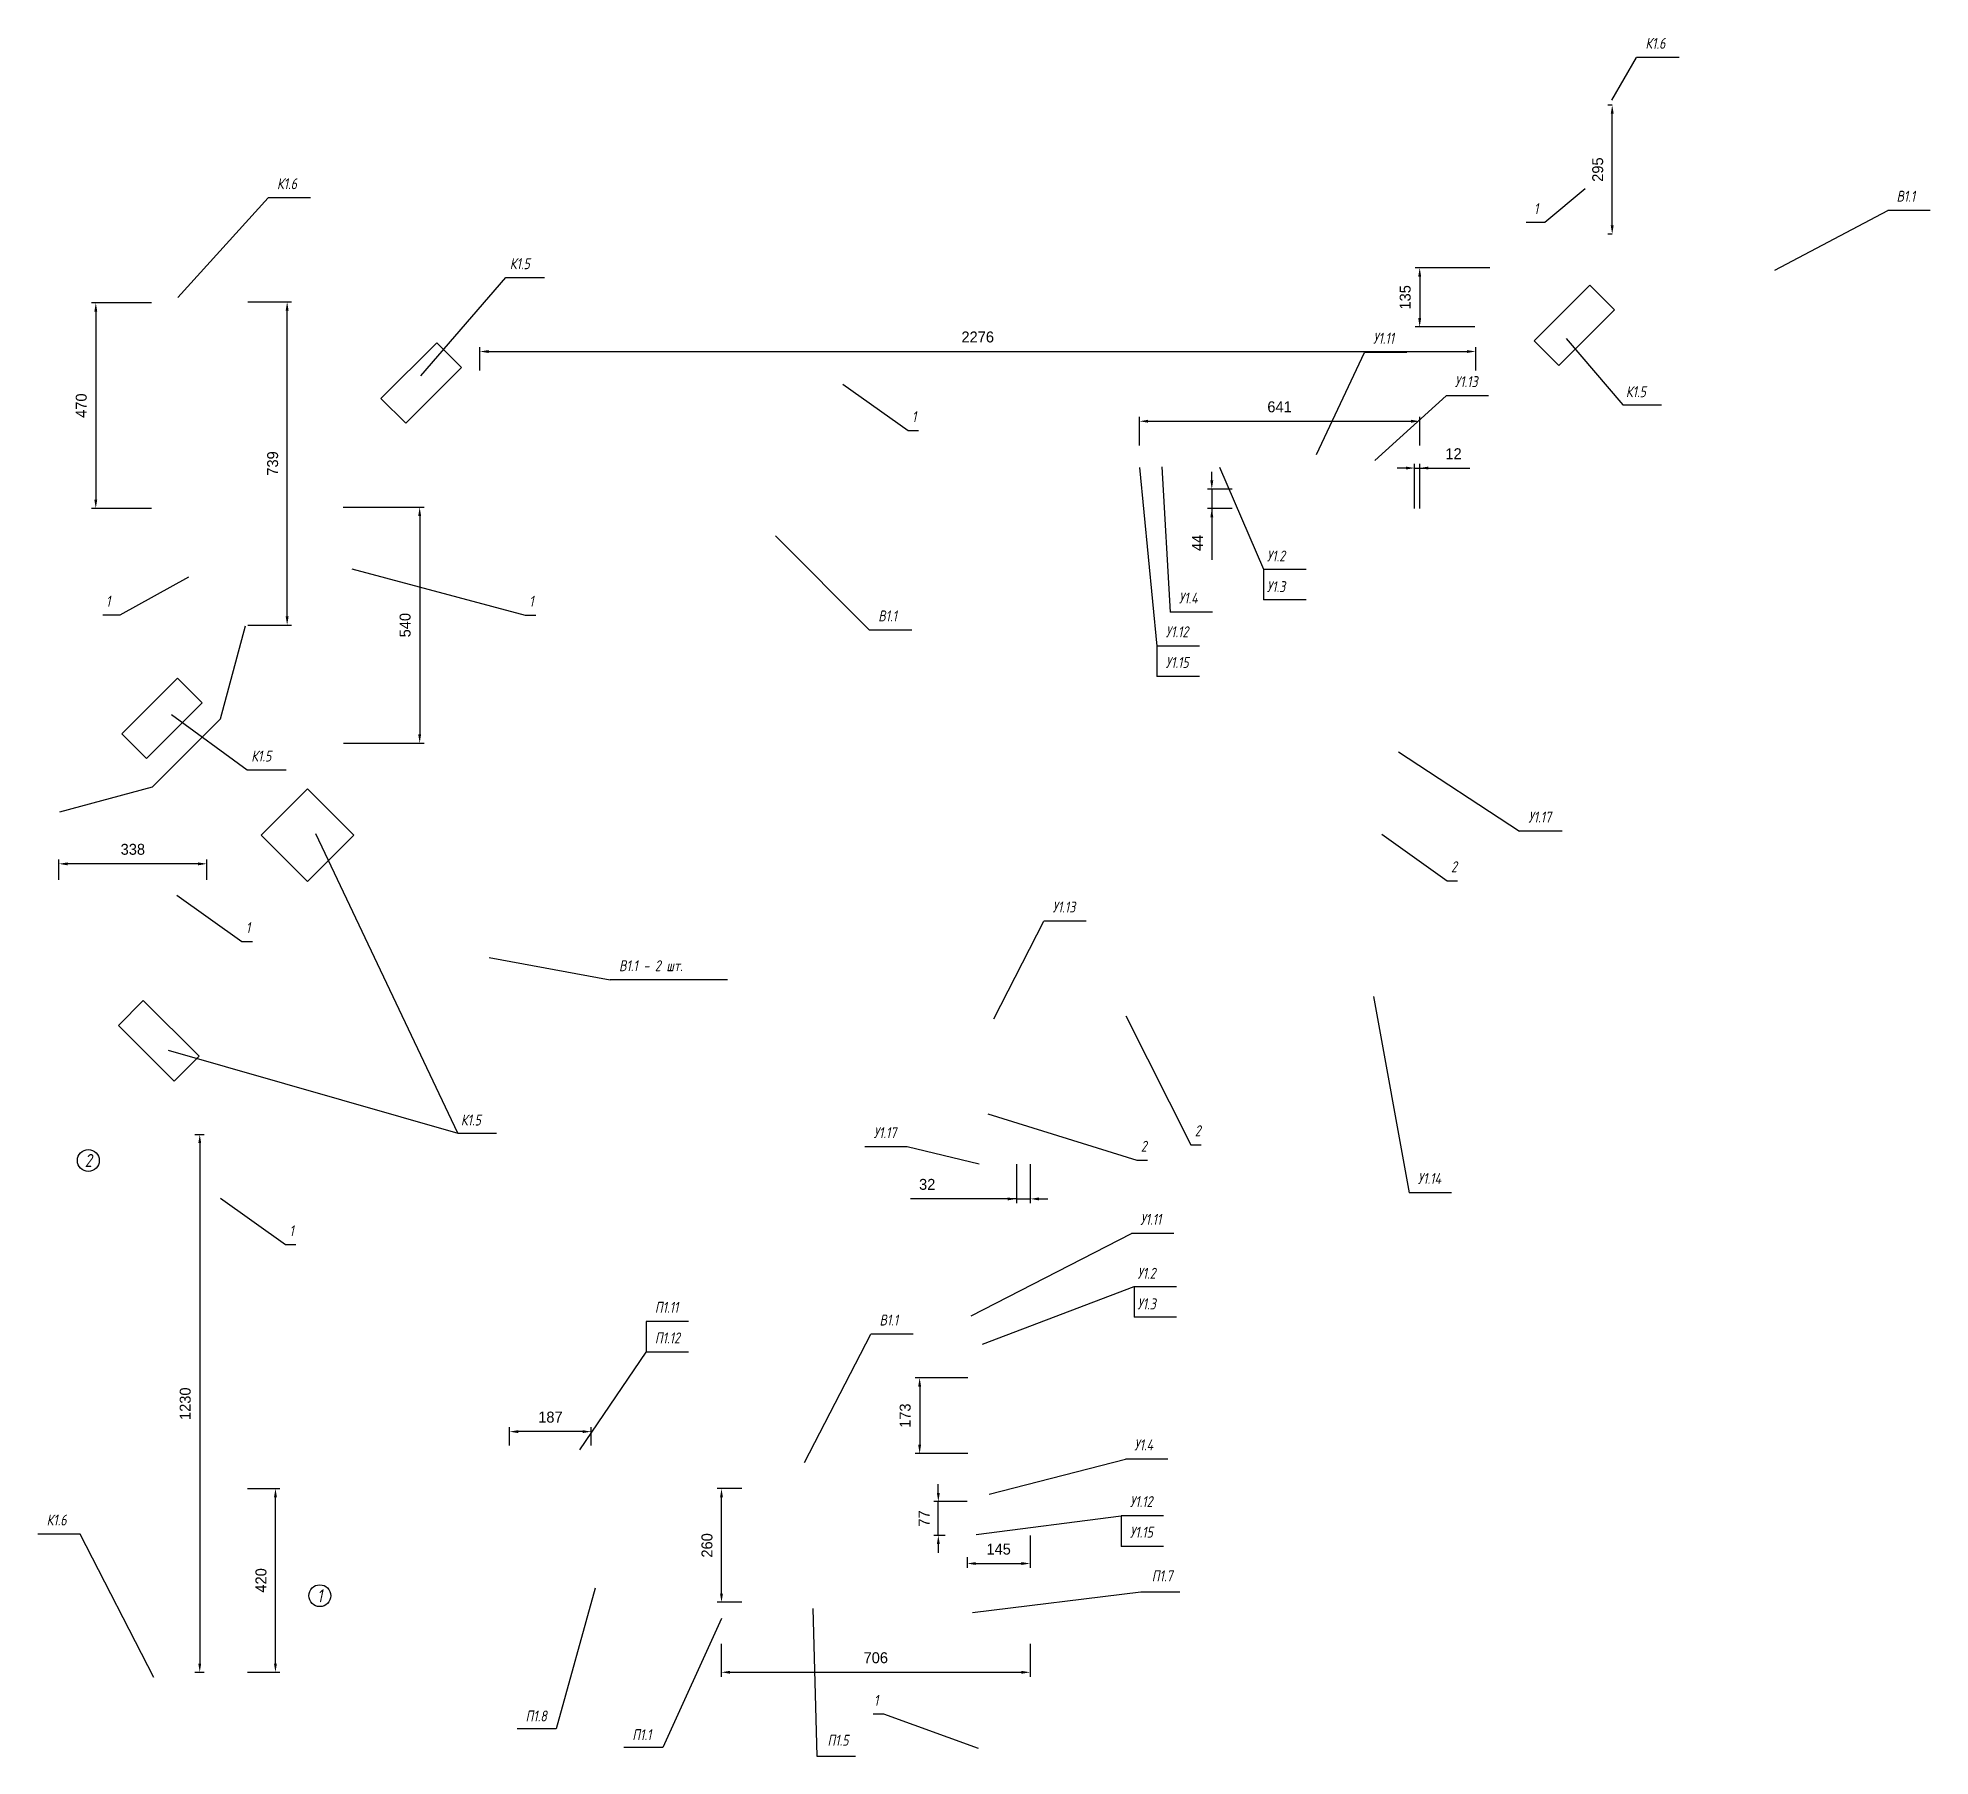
# Model space of a CAD drawing. Header units: millimetres. Extents: x -48331 to 47536, y -69828 to -11916.
# Drawn here: x 5633 to 9958, y -20362 to -16435 of the extents above; entities that cross this region are included whole.
import ezdxf
from ezdxf.enums import TextEntityAlignment as Align

# ---------------------------------------------------------------- set-up
doc = ezdxf.new("R2010")
doc.units = ezdxf.units.MM
doc.layers.add('100 noprint', color=2, linetype='Continuous', plot=False)
for name, color, linetype in [('21 Приточка', 7, 'Continuous'), ('22 Кондиционирование', 7, 'Continuous'), ('23 Увлажнение', 7, 'Continuous'), ('24 Переток и вытяжка', 7, 'Continuous')]:
    doc.layers.add(name, color=color, linetype=linetype)
doc.styles.get("Standard").update_dxf_attribs({"font": 'Ubuntu-R.ttf'})
doc.styles.add('ГОСТ-ISOCPEUR', font='isocpeui.ttf', dxfattribs={"width": 0.8})
doc.dimstyles.new('ISO-25', dxfattribs={"dimtxt": 2.5, "dimasz": 2.5, "dimexe": 1.25, "dimexo": 0.625, "dimtad": 1, "dimtxsty": 'Standard', "dimcen": 2.5, "dimadec": 0, "dimazin": 0, "dimtfac": 1, "dimtmove": 0, "dimatfit": 3, "dimfxl": 1, "dimarcsym": 0})

msp = doc.modelspace()

# ---------------------------------------------------------------- texts
at = {"style": 'ГОСТ-ISOCPEUR', "width": 0.8}
for s, p in [('2', (5748.5, -19000.7)), ('1', (6277.6, -19995.5))]:
    msp.add_text(s, height=30, dxfattribs=at).set_placement(p, align=Align.MIDDLE)
at = {"layer": '21 Приточка', "linetype": 'Continuous', "lineweight": 35, "style": 'ГОСТ-ISOCPEUR', "width": 0.8}
for s, p in [('П1.11', (7043.4, -19348.8)), ('П1.12', (7043.4, -19418.8)), ('П1.7', (8179, -19962.6)), ('1', (7544.2, -20247.1)), ('П1.8', (6747.8, -20282.9)), ('П1.1', (6991.8, -20325.6)), ('П1.5', (7437.8, -20338.4))]:
    msp.add_text(s, height=25, dxfattribs=at).set_placement(p)
at = {"layer": '22 Кондиционирование', "linetype": 'Continuous', "lineweight": 35, "style": 'ГОСТ-ISOCPEUR', "width": 0.8}
for s, p in [('К1.6', (9307.1, -16459.9)), ('К1.6', (6179.7, -16780.8)), ('1', (9052.4, -16837.7)), ('К1.5', (6711.8, -16963.6)), ('К1.5', (9262.5, -17256.2)), ('1', (7631, -17313.2)), ('1', (5789, -17735)), ('1', (6756.3, -17735)), ('К1.5', (6121, -18088.9)), ('1', (6108.6, -18481.3)), ('К1.5', (6600, -18920.8)), ('1', (6208.1, -19173.8)), ('К1.6', (5653.2, -19834.9))]:
    msp.add_text(s, height=25, dxfattribs=at).set_placement(p)
at = {"layer": '23 Увлажнение', "linetype": 'Continuous', "lineweight": 35, "style": 'ГОСТ-ISOCPEUR', "width": 0.8}
for s, p in [('У1.11', (8684.8, -17133.9)), ('У1.13', (8871.5, -17233.1)), ('У1.2', (8441.9, -17631.7)), ('У1.3', (8441.9, -17701.7)), ('У1.4', (8240.8, -17727.7)), ('У1.12', (8210.8, -17804.9)), ('У1.15', (8210.8, -17874.9)), ('У1.17', (9039.6, -18228.4)), ('2', (8863, -18341.9)), ('У1.13', (7952.1, -18434)), ('У1.17', (7543.3, -18949.7)), ('2', (8277.2, -18945.3)), ('2', (8153.9, -18980.8)), ('У1.14', (8787, -19054.4)), ('У1.11', (8152.7, -19147.9)), ('У1.2', (8146.1, -19271)), ('У1.3', (8146.1, -19341)), ('У1.4', (8138.9, -19663.2)), ('У1.12', (8129, -19792.8)), ('У1.15', (8129, -19862.8))]:
    msp.add_text(s, height=25, dxfattribs=at).set_placement(p)
at = {"layer": '24 Переток и вытяжка', "linetype": 'Continuous', "lineweight": 35, "style": 'ГОСТ-ISOCPEUR', "width": 0.8}
for s, p in [('В1.1', (9881, -16809.4)), ('В1.1', (7553.9, -17768.6)), ('В1.1 - 2 шт.', (6961.5, -18568.1)), ('В1.1', (7556.7, -19377.9))]:
    msp.add_text(s, height=25, dxfattribs=at).set_placement(p)

# ---------------------------------------------------------------- blocks, each defined once
blk = doc.blocks.new('*D333')
at = {"layer": '22 Кондиционирование', "color": 0, "lineweight": -2}
for p, q in [((6113.1, -17038.5), (6212.9, -17038.5)), ((6202.9, -17757), (6202.9, -17058.5)), ((6113.2, -17777), (6212.9, -17777))]:
    blk.add_line(p, q, dxfattribs=at)
at = {"layer": '22 Кондиционирование', "color": 0}
for points in [[(6206.3, -17058.5), (6199.6, -17058.5), (6202.9, -17038.5)], [(6199.6, -17757), (6206.3, -17757), (6202.9, -17777)]]:
    blk.add_solid(points, dxfattribs=at)
at = {"layer": 'Defpoints', "color": 0}
for p in [(6113.1, -17038.5), (6202.9, -17038.5), (6113.2, -17777)]:
    blk.add_point(p, dxfattribs=at)
at = {"layer": '22 Кондиционирование', "color": 0, "linetype": 'Continuous', "insert": (6169.9, -17407.7), "char_height": 25, "attachment_point": 5, "rotation": 90}
blk.add_mtext('739', dxfattribs=at)
blk = doc.blocks.new('*D334')
at = {"layer": '22 Кондиционирование', "color": 0, "lineweight": -2}
for p, q in [((6331.2, -17507.5), (6515.8, -17507.5)), ((6505.8, -17527.5), (6505.8, -18027)), ((6331.4, -18047), (6515.8, -18047))]:
    blk.add_line(p, q, dxfattribs=at)
at = {"layer": '22 Кондиционирование', "color": 0}
for points in [[(6509.1, -17527.5), (6502.5, -17527.5), (6505.8, -17507.5)], [(6502.5, -18027), (6509.1, -18027), (6505.8, -18047)]]:
    blk.add_solid(points, dxfattribs=at)
at = {"layer": 'Defpoints', "color": 0}
for p in [(6331.2, -17507.5), (6331.4, -18047), (6505.8, -18047)]:
    blk.add_point(p, dxfattribs=at)
at = {"layer": '22 Кондиционирование', "color": 0, "insert": (6472.7, -17777.2), "char_height": 25, "attachment_point": 5, "rotation": 90}
blk.add_mtext('540', dxfattribs=at)
blk = doc.blocks.new('*D335')
at = {"layer": '22 Кондиционирование', "color": 0, "lineweight": -2}
for p, q in [((5681.2, -18359), (5681.2, -18312.7)), ((5999.4, -18322.7), (5701.2, -18322.7)), ((6019.4, -18359), (6019.4, -18312.7))]:
    blk.add_line(p, q, dxfattribs=at)
at = {"layer": '22 Кондиционирование', "color": 0}
for points in [[(5701.2, -18319.4), (5701.2, -18326.1), (5681.2, -18322.7)], [(5999.4, -18326.1), (5999.4, -18319.4), (6019.4, -18322.7)]]:
    blk.add_solid(points, dxfattribs=at)
at = {"layer": 'Defpoints', "color": 0}
for p in [(5681.2, -18322.7), (5681.2, -18359), (6019.4, -18359)]:
    blk.add_point(p, dxfattribs=at)
at = {"layer": '22 Кондиционирование', "color": 0, "insert": (5850.3, -18289.7), "char_height": 25, "attachment_point": 5}
blk.add_mtext('338', dxfattribs=at)
blk = doc.blocks.new('*D337')
at = {"layer": '22 Кондиционирование', "color": 0, "lineweight": -2}
for p, q in [((6643.2, -17195.5), (6643.2, -17141.8)), ((6663.2, -17151.8), (8899.2, -17151.8)), ((8919.2, -17195.5), (8919.2, -17141.8))]:
    blk.add_line(p, q, dxfattribs=at)
at = {"layer": '22 Кондиционирование', "color": 0}
for points in [[(6663.2, -17148.5), (6663.2, -17155.1), (6643.2, -17151.8)], [(8899.2, -17155.1), (8899.2, -17148.5), (8919.2, -17151.8)]]:
    blk.add_solid(points, dxfattribs=at)
at = {"layer": 'Defpoints', "color": 0}
for p in [(8919.2, -17151.8), (6643.2, -17195.5), (8919.2, -17195.5)]:
    blk.add_point(p, dxfattribs=at)
at = {"layer": '22 Кондиционирование', "color": 0, "insert": (7781.2, -17118.7), "char_height": 25, "attachment_point": 5}
blk.add_mtext('2276', dxfattribs=at)
blk = doc.blocks.new('*D338')
at = {"layer": '22 Кондиционирование', "color": 0, "lineweight": -2}
for p, q in [((9231.2, -16588.5), (9221.2, -16588.5)), ((9231.2, -16863.5), (9231.2, -16608.5)), ((9231.2, -16883.5), (9221.2, -16883.5))]:
    blk.add_line(p, q, dxfattribs=at)
at = {"layer": '22 Кондиционирование', "color": 0}
for points in [[(9234.6, -16608.5), (9227.9, -16608.5), (9231.2, -16588.5)], [(9227.9, -16863.5), (9234.6, -16863.5), (9231.2, -16883.5)]]:
    blk.add_solid(points, dxfattribs=at)
at = {"layer": 'Defpoints', "color": 0}
for p in [(9231.2, -16588.5), (9231.2, -16588.5), (9231.2, -16883.5)]:
    blk.add_point(p, dxfattribs=at)
at = {"layer": '22 Кондиционирование', "color": 0, "insert": (9198.2, -16736), "char_height": 25, "attachment_point": 5, "rotation": 90}
blk.add_mtext('295', dxfattribs=at)
blk = doc.blocks.new('*D339')
at = {"layer": '22 Кондиционирование', "color": 0, "lineweight": -2}
for p, q in [((5992.2, -18941), (6013.2, -18941)), ((6003.2, -18961), (6003.2, -20150.5)), ((5992.2, -20170.5), (6013.2, -20170.5))]:
    blk.add_line(p, q, dxfattribs=at)
at = {"layer": '22 Кондиционирование', "color": 0}
for points in [[(6006.5, -18961), (5999.9, -18961), (6003.2, -18941)], [(5999.9, -20150.5), (6006.5, -20150.5), (6003.2, -20170.5)]]:
    blk.add_solid(points, dxfattribs=at)
at = {"layer": 'Defpoints', "color": 0}
for p in [(5992.2, -18941), (5992.2, -20170.5), (6003.2, -20170.5)]:
    blk.add_point(p, dxfattribs=at)
at = {"layer": '22 Кондиционирование', "color": 0, "insert": (5970.1, -19556.7), "char_height": 25, "attachment_point": 5, "rotation": 90}
blk.add_mtext('1230', dxfattribs=at)
blk = doc.blocks.new('*D371')
at = {"layer": '21 Приточка', "color": 0, "lineweight": -2}
for p, q in [((7241.9, -19750.5), (7185.6, -19750.5)), ((7195.6, -19990.5), (7195.6, -19770.5)), ((7241.9, -20010.5), (7185.6, -20010.5))]:
    blk.add_line(p, q, dxfattribs=at)
at = {"layer": '21 Приточка', "color": 0}
for points in [[(7198.9, -19770.5), (7192.3, -19770.5), (7195.6, -19750.5)], [(7192.3, -19990.5), (7198.9, -19990.5), (7195.6, -20010.5)]]:
    blk.add_solid(points, dxfattribs=at)
at = {"layer": 'Defpoints', "color": 0}
for p in [(7195.6, -19750.5), (7241.9, -19750.5), (7241.9, -20010.5)]:
    blk.add_point(p, dxfattribs=at)
at = {"layer": '21 Приточка', "color": 0, "linetype": 'Continuous', "insert": (7162.5, -19880.5), "char_height": 25, "attachment_point": 5, "rotation": 90}
blk.add_mtext('260', dxfattribs=at)
blk = doc.blocks.new('*D372')
at = {"layer": '21 Приточка', "color": 0, "lineweight": -2}
for p, q in [((7195.2, -20105.5), (7195.2, -20180.5)), ((7901.2, -20105.5), (7901.2, -20180.5)), ((7215.2, -20170.5), (7881.2, -20170.5))]:
    blk.add_line(p, q, dxfattribs=at)
at = {"layer": '21 Приточка', "color": 0}
for points in [[(7215.2, -20167.2), (7215.2, -20173.8), (7195.2, -20170.5)], [(7881.2, -20173.8), (7881.2, -20167.2), (7901.2, -20170.5)]]:
    blk.add_solid(points, dxfattribs=at)
at = {"layer": 'Defpoints', "color": 0}
for p in [(7195.2, -20105.5), (7901.2, -20105.5), (7901.2, -20170.5)]:
    blk.add_point(p, dxfattribs=at)
at = {"layer": '21 Приточка', "color": 0, "linetype": 'Continuous', "insert": (7548.2, -20137.4), "char_height": 25, "attachment_point": 5}
blk.add_mtext('706', dxfattribs=at)
blk = doc.blocks.new('*D373')
at = {"layer": '21 Приточка', "color": 0, "lineweight": -2}
for p, q in [((6711.2, -19652.5), (6711.2, -19610.5)), ((6878, -19620.5), (6731.2, -19620.5)), ((6898, -19652.5), (6898, -19610.5))]:
    blk.add_line(p, q, dxfattribs=at)
at = {"layer": '21 Приточка', "color": 0}
for points in [[(6731.2, -19617.1), (6731.2, -19623.8), (6711.2, -19620.5)], [(6878, -19623.8), (6878, -19617.1), (6898, -19620.5)]]:
    blk.add_solid(points, dxfattribs=at)
at = {"layer": 'Defpoints', "color": 0}
for p in [(6711.2, -19620.5), (6711.2, -19652.5), (6898, -19652.5)]:
    blk.add_point(p, dxfattribs=at)
at = {"layer": '21 Приточка', "color": 0, "linetype": 'Continuous', "insert": (6804.6, -19587.4), "char_height": 25, "attachment_point": 5}
blk.add_mtext('187', dxfattribs=at)
blk = doc.blocks.new('*D374')
at = {"layer": '22 Кондиционирование', "color": 0, "lineweight": -2}
for p, q in [((8951.2, -16960.5), (8781.2, -16960.5)), ((8791.2, -16980.5), (8791.2, -17075.5)), ((8917.2, -17095.5), (8781.2, -17095.5))]:
    blk.add_line(p, q, dxfattribs=at)
at = {"layer": '22 Кондиционирование', "color": 0}
for points in [[(8794.6, -16980.5), (8787.9, -16980.5), (8791.2, -16960.5)], [(8787.9, -17075.5), (8794.6, -17075.5), (8791.2, -17095.5)]]:
    blk.add_solid(points, dxfattribs=at)
at = {"layer": 'Defpoints', "color": 0}
for p in [(8951.2, -16960.5), (8791.2, -17095.5), (8917.2, -17095.5)]:
    blk.add_point(p, dxfattribs=at)
at = {"layer": '22 Кондиционирование', "color": 0, "linetype": 'Continuous', "insert": (8758.2, -17028), "char_height": 25, "attachment_point": 5, "rotation": 90}
blk.add_mtext('135', dxfattribs=at)
blk = doc.blocks.new('*D375')
at = {"layer": '22 Кондиционирование', "color": 0, "lineweight": -2}
for p, q in [((5893.1, -17040.5), (5755.6, -17040.5)), ((5765.6, -17060.5), (5765.6, -17490.5)), ((5893.1, -17510.5), (5755.6, -17510.5))]:
    blk.add_line(p, q, dxfattribs=at)
at = {"layer": '22 Кондиционирование', "color": 0}
for points in [[(5768.9, -17060.5), (5762.3, -17060.5), (5765.6, -17040.5)], [(5762.3, -17490.5), (5768.9, -17490.5), (5765.6, -17510.5)]]:
    blk.add_solid(points, dxfattribs=at)
at = {"layer": 'Defpoints', "color": 0}
for p in [(5893.1, -17040.5), (5765.6, -17510.5), (5893.1, -17510.5)]:
    blk.add_point(p, dxfattribs=at)
at = {"layer": '22 Кондиционирование', "color": 0, "linetype": 'Continuous', "insert": (5732.5, -17275.5), "char_height": 25, "attachment_point": 5, "rotation": 90}
blk.add_mtext('470', dxfattribs=at)
blk = doc.blocks.new('*D376')
at = {"layer": '22 Кондиционирование', "color": 0, "lineweight": -2}
for p, q in [((6112.2, -19750.5), (6186.2, -19750.5)), ((6176.2, -20150.5), (6176.2, -19770.5)), ((6112.2, -20170.5), (6186.2, -20170.5))]:
    blk.add_line(p, q, dxfattribs=at)
at = {"layer": '22 Кондиционирование', "color": 0}
for points in [[(6179.6, -19770.5), (6172.9, -19770.5), (6176.2, -19750.5)], [(6172.9, -20150.5), (6179.6, -20150.5), (6176.2, -20170.5)]]:
    blk.add_solid(points, dxfattribs=at)
at = {"layer": 'Defpoints', "color": 0}
for p in [(6112.2, -19750.5), (6176.2, -19750.5), (6112.2, -20170.5)]:
    blk.add_point(p, dxfattribs=at)
at = {"layer": '22 Кондиционирование', "color": 0, "linetype": 'Continuous', "insert": (6143.2, -19960.5), "char_height": 25, "attachment_point": 5, "rotation": 90}
blk.add_mtext('420', dxfattribs=at)
blk = doc.blocks.new('*D377')
at = {"layer": '23 Увлажнение', "color": 0, "lineweight": -2}
for p, q in [((7869.7, -19009.5), (7869.7, -19098.5)), ((7901.2, -19009.5), (7901.2, -19098.5)), ((7869.7, -19088.5), (7627.7, -19088.5)), ((7849.7, -19088.5), (7829.7, -19088.5)), ((7869.7, -19088.5), (7901.2, -19088.5)), ((7921.2, -19088.5), (7941.2, -19088.5))]:
    blk.add_line(p, q, dxfattribs=at)
at = {"layer": '23 Увлажнение', "color": 0}
for points in [[(7849.7, -19091.9), (7849.7, -19085.2), (7869.7, -19088.5)], [(7921.2, -19085.2), (7921.2, -19091.9), (7901.2, -19088.5)]]:
    blk.add_solid(points, dxfattribs=at)
at = {"layer": 'Defpoints', "color": 0}
for p in [(7869.7, -19009.5), (7901.2, -19009.5), (7901.2, -19088.5)]:
    blk.add_point(p, dxfattribs=at)
at = {"layer": '23 Увлажнение', "color": 0, "linetype": 'Continuous', "insert": (7665.7, -19055.5), "char_height": 25, "attachment_point": 5}
blk.add_mtext('32', dxfattribs=at)
blk = doc.blocks.new('*D379')
at = {"layer": '23 Увлажнение', "color": 0, "lineweight": -2}
for p, q in [((8759.7, -17418.2), (8739.7, -17418.2)), ((8779.7, -17510.5), (8779.7, -17408.2)), ((8779.7, -17418.2), (8905.9, -17418.2)), ((8779.7, -17418.2), (8791.2, -17418.2)), ((8791.2, -17510.5), (8791.2, -17408.2))]:
    blk.add_line(p, q, dxfattribs=at)
at = {"layer": '23 Увлажнение', "color": 0}
for points in [[(8759.7, -17421.5), (8759.7, -17414.8), (8779.7, -17418.2)], [(8811.2, -17414.8), (8811.2, -17421.5), (8791.2, -17418.2)]]:
    blk.add_solid(points, dxfattribs=at)
at = {"layer": 'Defpoints', "color": 0}
for p in [(8791.2, -17418.2), (8779.7, -17510.5), (8791.2, -17510.5)]:
    blk.add_point(p, dxfattribs=at)
at = {"layer": '23 Увлажнение', "color": 0, "linetype": 'Continuous', "insert": (8868.6, -17385.4), "char_height": 25, "attachment_point": 5}
blk.add_mtext('12', dxfattribs=at)
blk = doc.blocks.new('*D392')
at = {"layer": '23 Увлажнение', "color": 0, "lineweight": -2}
for p, q in [((7758.7, -19497.5), (7638.5, -19497.5)), ((7648.5, -19517.5), (7648.5, -19650.5)), ((7758.7, -19670.5), (7638.5, -19670.5))]:
    blk.add_line(p, q, dxfattribs=at)
at = {"layer": '23 Увлажнение', "color": 0}
for points in [[(7651.8, -19517.5), (7645.1, -19517.5), (7648.5, -19497.5)], [(7645.1, -19650.5), (7651.8, -19650.5), (7648.5, -19670.5)]]:
    blk.add_solid(points, dxfattribs=at)
at = {"layer": 'Defpoints', "color": 0}
for p in [(7758.7, -19497.5), (7648.5, -19670.5), (7758.7, -19670.5)]:
    blk.add_point(p, dxfattribs=at)
at = {"layer": '23 Увлажнение', "color": 0, "linetype": 'Continuous', "insert": (7615.4, -19584), "char_height": 25, "attachment_point": 5, "rotation": 90}
blk.add_mtext('173', dxfattribs=at)
blk = doc.blocks.new('*D393')
at = {"layer": '23 Увлажнение', "color": 0, "lineweight": -2}
for p, q in [((7691.1, -19760.5), (7691.1, -19740.5)), ((7756.7, -19780.5), (7681.1, -19780.5)), ((7691.1, -19857.5), (7691.1, -19780.5)), ((7706.7, -19857.5), (7681.1, -19857.5)), ((7691.1, -19877.5), (7691.1, -19897.5))]:
    blk.add_line(p, q, dxfattribs=at)
at = {"layer": '23 Увлажнение', "color": 0}
for points in [[(7687.8, -19760.5), (7694.5, -19760.5), (7691.1, -19780.5)], [(7694.5, -19877.5), (7687.8, -19877.5), (7691.1, -19857.5)]]:
    blk.add_solid(points, dxfattribs=at)
at = {"layer": 'Defpoints', "color": 0}
for p in [(7691.1, -19780.5), (7756.7, -19780.5), (7706.7, -19857.5)]:
    blk.add_point(p, dxfattribs=at)
at = {"layer": '23 Увлажнение', "color": 0, "linetype": 'Continuous', "insert": (7658.6, -19819), "char_height": 25, "attachment_point": 5, "rotation": 90}
blk.add_mtext('77', dxfattribs=at)
blk = doc.blocks.new('*D394')
at = {"layer": '23 Увлажнение', "color": 0, "lineweight": -2}
for p, q in [((7901.2, -19857.5), (7901.2, -19931.9)), ((7756.7, -19907.5), (7756.7, -19931.9)), ((7776.7, -19921.9), (7881.2, -19921.9))]:
    blk.add_line(p, q, dxfattribs=at)
at = {"layer": '23 Увлажнение', "color": 0}
for points in [[(7776.7, -19918.6), (7776.7, -19925.2), (7756.7, -19921.9)], [(7881.2, -19925.2), (7881.2, -19918.6), (7901.2, -19921.9)]]:
    blk.add_solid(points, dxfattribs=at)
at = {"layer": 'Defpoints', "color": 0}
for p in [(7901.2, -19857.5), (7756.7, -19907.5), (7901.2, -19921.9)]:
    blk.add_point(p, dxfattribs=at)
at = {"layer": '23 Увлажнение', "color": 0, "linetype": 'Continuous', "insert": (7829, -19889.1), "char_height": 25, "attachment_point": 5}
blk.add_mtext('145', dxfattribs=at)
blk = doc.blocks.new('*D395')
at = {"layer": '23 Увлажнение', "color": 0, "lineweight": -2}
for p, q in [((8316.2, -17446.5), (8316.2, -17426.5)), ((8362.7, -17466.5), (8306.2, -17466.5)), ((8316.2, -17466.5), (8316.2, -17628.2)), ((8316.2, -17466.5), (8316.2, -17510.5)), ((8362.7, -17510.5), (8306.2, -17510.5))]:
    blk.add_line(p, q, dxfattribs=at)
at = {"layer": '23 Увлажнение', "color": 0}
for points in [[(8312.9, -17446.5), (8319.5, -17446.5), (8316.2, -17466.5)], [(8319.5, -17530.5), (8312.9, -17530.5), (8316.2, -17510.5)]]:
    blk.add_solid(points, dxfattribs=at)
at = {"layer": 'Defpoints', "color": 0}
for p in [(8362.7, -17466.5), (8316.2, -17510.5), (8362.7, -17510.5)]:
    blk.add_point(p, dxfattribs=at)
at = {"layer": '23 Увлажнение', "color": 0, "linetype": 'Continuous', "insert": (8283.7, -17589.4), "char_height": 25, "attachment_point": 5, "rotation": 90}
blk.add_mtext('44', dxfattribs=at)
blk = doc.blocks.new('*D396')
at = {"layer": '23 Увлажнение', "color": 0, "lineweight": -2}
for p, q in [((8150.7, -17366.5), (8150.7, -17301.2)), ((8170.7, -17311.2), (8771.2, -17311.2)), ((8791.2, -17366.5), (8791.2, -17301.2))]:
    blk.add_line(p, q, dxfattribs=at)
at = {"layer": '23 Увлажнение', "color": 0}
for points in [[(8170.7, -17307.8), (8170.7, -17314.5), (8150.7, -17311.2)], [(8771.2, -17314.5), (8771.2, -17307.8), (8791.2, -17311.2)]]:
    blk.add_solid(points, dxfattribs=at)
at = {"layer": 'Defpoints', "color": 0}
for p in [(8791.2, -17311.2), (8150.7, -17366.5), (8791.2, -17366.5)]:
    blk.add_point(p, dxfattribs=at)
at = {"layer": '23 Увлажнение', "color": 0, "linetype": 'Continuous', "insert": (8471, -17278.3), "char_height": 25, "attachment_point": 5}
blk.add_mtext('641', dxfattribs=at)

# ---------------------------------------------------------------- dimensions: what is measured, and where the dimension line sits
at = {"layer": '21 Приточка'}
for base, p1, p2, picture, middle in [((6711.2, -19620.5), (6898, -19652.5), (6711.2, -19652.5), '*D373', (6804.6, -19587.4)), ((7901.2, -20170.5), (7195.2, -20105.5), (7901.2, -20105.5), '*D372', (7548.2, -20137.4))]:
    dim = msp.add_linear_dim(base=base, p1=p1, p2=p2, dimstyle='ISO-25', override={"dimtxt": 25, "dimasz": 20, "dimexe": 10, "dimexo": 0, "dimgap": 20, "dimdec": 0}, dxfattribs=at)
    dim.commit()
    dim.dimension.update_dxf_attribs({"geometry": picture, "text_midpoint": middle})
dim = msp.add_linear_dim(base=(7195.6, -19750.5), p1=(7241.9, -20010.5), p2=(7241.9, -19750.5), angle=90, dimstyle='ISO-25', override={"dimtxt": 25, "dimasz": 20, "dimexe": 10, "dimexo": 0, "dimgap": 20, "dimdec": 0}, dxfattribs=at)
dim.commit()
dim.dimension.update_dxf_attribs({"geometry": '*D371', "text_midpoint": (7162.5, -19880.5)})
at = {"layer": '22 Кондиционирование'}
for base, p1, p2, picture, middle in [((9231.2, -16588.5), (9231.2, -16883.5), (9231.2, -16588.5), '*D338', (9198.2, -16736)), ((8791.2, -17095.5), (8951.2, -16960.5), (8917.2, -17095.5), '*D374', (8758.2, -17028)), ((5765.6, -17510.5), (5893.1, -17040.5), (5893.1, -17510.5), '*D375', (5732.5, -17275.5)), ((6176.2, -19750.5), (6112.2, -20170.5), (6112.2, -19750.5), '*D376', (6143.2, -19960.5))]:
    dim = msp.add_linear_dim(base=base, p1=p1, p2=p2, angle=90, dimstyle='ISO-25', override={"dimtxt": 25, "dimasz": 20, "dimexe": 10, "dimexo": 0, "dimgap": 20, "dimdec": 0}, dxfattribs=at)
    dim.commit()
    dim.dimension.update_dxf_attribs({"geometry": picture, "text_midpoint": middle})
for base, p1, p2, picture, middle in [((6202.9441242, -17038.4979331), (6113.2344026, -17776.9979331), (6113.0661472, -17038.4979331), '*D333', (6202.9441242, -17407.7479331)), ((6505.7889446, -18046.9979331), (6331.2344026, -17507.4979331), (6331.4026581, -18046.9979331), '*D334', (6505.7889446, -17777.2479331)), ((6003.2058427, -20170.4979331), (5992.2344026, -18940.9979331), (5992.2344026, -20170.4979331), '*D339', (6003.2058427, -19556.7479331))]:
    dim = msp.add_linear_dim(base=base, p1=p1, p2=p2, angle=90, dimstyle='ISO-25', override={"dimtxt": 25, "dimasz": 20, "dimexe": 10, "dimexo": 0, "dimgap": 20, "dimdec": 0}, dxfattribs=at)
    dim.commit()
    dim.dimension.update_dxf_attribs({"geometry": picture, "text_midpoint": middle, "dimtype": 160})
for base, p1, p2, picture, middle in [((8919.2, -17151.8), (6643.2, -17195.5), (8919.2, -17195.5), '*D337', (7781.2, -17118.7)), ((5681.2, -18322.7), (6019.4, -18359), (5681.2, -18359), '*D335', (5850.3, -18289.7))]:
    dim = msp.add_linear_dim(base=base, p1=p1, p2=p2, dimstyle='ISO-25', override={"dimtxt": 25, "dimasz": 20, "dimexe": 10, "dimexo": 0, "dimgap": 20, "dimdec": 0}, dxfattribs=at)
    dim.commit()
    dim.dimension.update_dxf_attribs({"geometry": picture, "text_midpoint": middle})
at = {"layer": '23 Увлажнение'}
for base, p1, p2, picture, middle in [((8791.2344026, -17311.1731966), (8150.7344026, -17366.4979331), (8791.2344026, -17366.4979331), '*D396', (8470.9844026, -17278.3485213)), ((8791.2344026, -17418.1650704), (8779.7344026, -17510.4979331), (8791.2344026, -17510.4979331), '*D379', (8868.5684575, -17385.3764701)), ((7901.2344026, -19921.9074953), (7756.7344026, -19907.4979331), (7901.2344026, -19857.4979331), '*D394', (7828.9844026, -19889.1369326))]:
    dim = msp.add_linear_dim(base=base, p1=p1, p2=p2, dimstyle='ISO-25', override={"dimtxt": 25, "dimasz": 20, "dimexe": 10, "dimexo": 0, "dimgap": 20, "dimdec": 0}, dxfattribs=at)
    dim.commit()
    dim.dimension.update_dxf_attribs({"geometry": picture, "text_midpoint": middle})
for base, p1, p2, picture, middle in [((8316.2, -17510.5), (8362.7, -17466.5), (8362.7, -17510.5), '*D395', (8283.7, -17589.4)), ((7648.5, -19670.5), (7758.7, -19497.5), (7758.7, -19670.5), '*D392', (7615.4, -19584)), ((7691.1, -19780.5), (7706.7, -19857.5), (7756.7, -19780.5), '*D393', (7658.6, -19819))]:
    dim = msp.add_linear_dim(base=base, p1=p1, p2=p2, angle=90, dimstyle='ISO-25', override={"dimtxt": 25, "dimasz": 20, "dimexe": 10, "dimexo": 0, "dimgap": 20, "dimdec": 0}, dxfattribs=at)
    dim.commit()
    dim.dimension.update_dxf_attribs({"geometry": picture, "text_midpoint": middle})
dim = msp.add_linear_dim(base=(7901.2344026, -19088.549383), p1=(7869.7344026, -19009.4979331), p2=(7901.2344026, -19009.4979331), dimstyle='ISO-25', override={"dimtxt": 25, "dimasz": 20, "dimexe": 10, "dimexo": 0, "dimgap": 20, "dimdec": 0}, dxfattribs=at)
dim.commit()
dim.dimension.update_dxf_attribs({"geometry": '*D377', "text_midpoint": (7665.7197328, -19088.549383), "dimtype": 160})

# ---------------------------------------------------------------- linework, layer by layer
for centre in [(5748.5, -19000.7), (6277.6, -19995.5)]:
    msp.add_circle(centre, 25)
at = {"layer": '100 noprint', "color": 1, "linetype": 'Continuous', "lineweight": -2}
for p, q in [((6050.8, -17991.2), (6107.7, -17779)), ((5895.5, -18146.6), (6050.8, -17991.2)), ((5683.2, -18203.5), (5895.5, -18146.6))]:
    msp.add_line(p, q, dxfattribs=at)
at = {"layer": '21 Приточка'}
for p, q in [((7120.3, -19368.8), (7023.4, -19368.8)), ((7023.4, -19368.8), (7023.4, -19438.8)), ((6872.2, -19661.7), (7023.4, -19438.8)), ((7120.3, -19438.8), (7023.4, -19438.8))]:
    msp.add_line(p, q, dxfattribs=at)
for points in [[(6907.2, -19978.1), (6817.5, -20299.5), (6728.7, -20299.5)], [(7768.9, -20033.8), (8154.3, -19986.3), (8243.1, -19986.3)], [(7195.4, -20047.8), (7061.5, -20342.3), (6972.7, -20342.3)], [(7404.2, -20024.7), (7413.2, -20362.2), (7501.9, -20362.2)], [(7783.2, -20344.5), (7566.6, -20266.5), (7542.5, -20266.5)]]:
    msp.add_lwpolyline(points, dxfattribs=at)
at = {"layer": '22 Кондиционирование'}
for p, q in [((9230.1, -16577.5), (9287.1, -16479.9)), ((9384, -16479.9), (9287.1, -16479.9)), ((5953.3, -17028.6), (6159.7, -16800.8)), ((6256.6, -16800.8), (6159.7, -16800.8)), ((6592.7, -18938.4), (6268.4, -18254.2)), ((5730.1, -19854.9), (5633.2, -19854.9)), ((5897.9, -20182.4), (5730.1, -19854.9))]:
    msp.add_line(p, q, dxfattribs=at)
for points in [[(9169.7, -16780.3), (9077.3, -16857.1), (9034.4, -16857.1)], [(6508.1, -17207.1), (6702.7, -16983), (6791.4, -16983)], [(9126.3, -17122.1), (9255.2, -17273.7), (9344, -17273.7)], [(7473.2, -17226.4), (7621.9, -17332.5), (7646, -17332.5)], [(5977.6, -17667.5), (5820.8, -17754.3), (5781.9, -17754.3)], [(6350.5, -17648.2), (6747.2, -17754.3), (6771.3, -17754.3)], [(5939, -17981.2), (6111.8, -18108.2), (6200.6, -18108.2)], [(5950.7, -18394.5), (6099.4, -18500.6), (6123.5, -18500.6)], [(5931.3, -18748.9), (6592.7, -18938.4), (6681.5, -18938.4)], [(6050.3, -19087), (6199, -19193.1), (6223.1, -19193.1)]]:
    msp.add_lwpolyline(points, dxfattribs=at)
at = {"layer": '22 Кондиционирование', "color": 1, "lineweight": -2}
for points in [[(9109.3, -17183.6), (9052.7, -17127), (9180, -16999.8), (9236.6, -17056.3)], [(6474, -17315.5), (6417.4, -17258.9), (6544.7, -17131.6), (6601.3, -17188.2)], [(5881.5, -18082.2), (5825, -18025.6), (5952.2, -17898.4), (6008.8, -17954.9)], [(5817.7, -18691.9), (5874.2, -18635.3), (6001.5, -18762.6), (5945, -18819.2)]]:
    msp.add_lwpolyline(points, close=True, dxfattribs=at)
at = {"layer": '22 Кондиционирование', "color": 1, "lineweight": -2, "flags": 128}
msp.add_lwpolyline([(6143.4, -18257.3), (6249.5, -18151.2), (6355.5, -18257.3), (6249.5, -18363.3)], close=True, dxfattribs=at)
at = {"layer": '23 Увлажнение'}
for p, q in [((8555.6, -17386.9), (8664.8, -17153.9)), ((8761.7, -17153.9), (8664.8, -17153.9)), ((8689.1, -17400.6), (8851.5, -17253.1)), ((8948.4, -17253.1), (8851.5, -17253.1)), ((8150.7, -17416.5), (8190.8, -17824.9)), ((8201.6, -17415), (8220.8, -17747.7)), ((8334.1, -17416.2), (8434.6, -17649.2)), ((8434.6, -17649.2), (8531.5, -17649.2)), ((8434.6, -17649.2), (8434.6, -17719.2)), ((8531.5, -17719.2), (8434.6, -17719.2)), ((8317.7, -17747.7), (8220.8, -17747.7)), ((8287.7, -17824.9), (8190.8, -17824.9)), ((8190.8, -17824.9), (8190.8, -17894.9)), ((8287.7, -17894.9), (8190.8, -17894.9)), ((8743.2, -18066.9), (9019.6, -18248.4)), ((9116.5, -18248.4), (9019.6, -18248.4)), ((7818, -18676.9), (7932.1, -18454)), ((8029, -18454), (7932.1, -18454)), ((8685.7, -18626), (8767, -19074.4)), ((7620.2, -18969.7), (7523.3, -18969.7)), ((7784.2, -19009.2), (7620.2, -18969.7)), ((8863.9, -19074.4), (8767, -19074.4)), ((7766.2, -19355.7), (8132.7, -19167.9)), ((8229.6, -19167.9), (8132.7, -19167.9)), ((7792.3, -19420.9), (8138.8, -19288.5)), ((8138.8, -19288.5), (8235.7, -19288.5)), ((8138.8, -19288.5), (8138.8, -19358.5)), ((8235.7, -19358.5), (8138.8, -19358.5)), ((7807.5, -19763.6), (8118.9, -19683.2)), ((8215.8, -19683.2), (8118.9, -19683.2)), ((7777.9, -19855.2), (8109, -19812.8)), ((8205.9, -19812.8), (8109, -19812.8)), ((8109, -19812.8), (8109, -19882.8)), ((8205.9, -19882.8), (8109, -19882.8))]:
    msp.add_line(p, q, dxfattribs=at)
for points in [[(8705.1, -18255.1), (8853.9, -18361.2), (8877.9, -18361.2)], [(8119.4, -18670.5), (8268.1, -18964.6), (8292.2, -18964.6)], [(7804.2, -18894), (8144.8, -19000.2), (8168.9, -19000.2)]]:
    msp.add_lwpolyline(points, dxfattribs=at)
at = {"layer": '24 Переток и вытяжка'}
for p, q in [((9602.6, -16965.7), (9861, -16829.4)), ((9957.9, -16829.4), (9861, -16829.4)), ((7318.8, -17573.2), (7533.9, -17788.6)), ((7630.8, -17788.6), (7533.9, -17788.6)), ((6664.5, -18536.7), (6941.5, -18588.1)), ((7209.1, -18588.1), (6941.5, -18588.1)), ((7385.6, -19690.8), (7536.7, -19397.9)), ((7633.7, -19397.9), (7536.7, -19397.9))]:
    msp.add_line(p, q, dxfattribs=at)

msp.set_redraw_order([(e.dxf.handle, doc.entitydb.next_handle()) for e in msp.query("TEXT MTEXT ATTDEF DIMENSION ARC_DIMENSION")])  # texts and dimensions are drawn at this point

doc.saveas('drawing.dxf')
